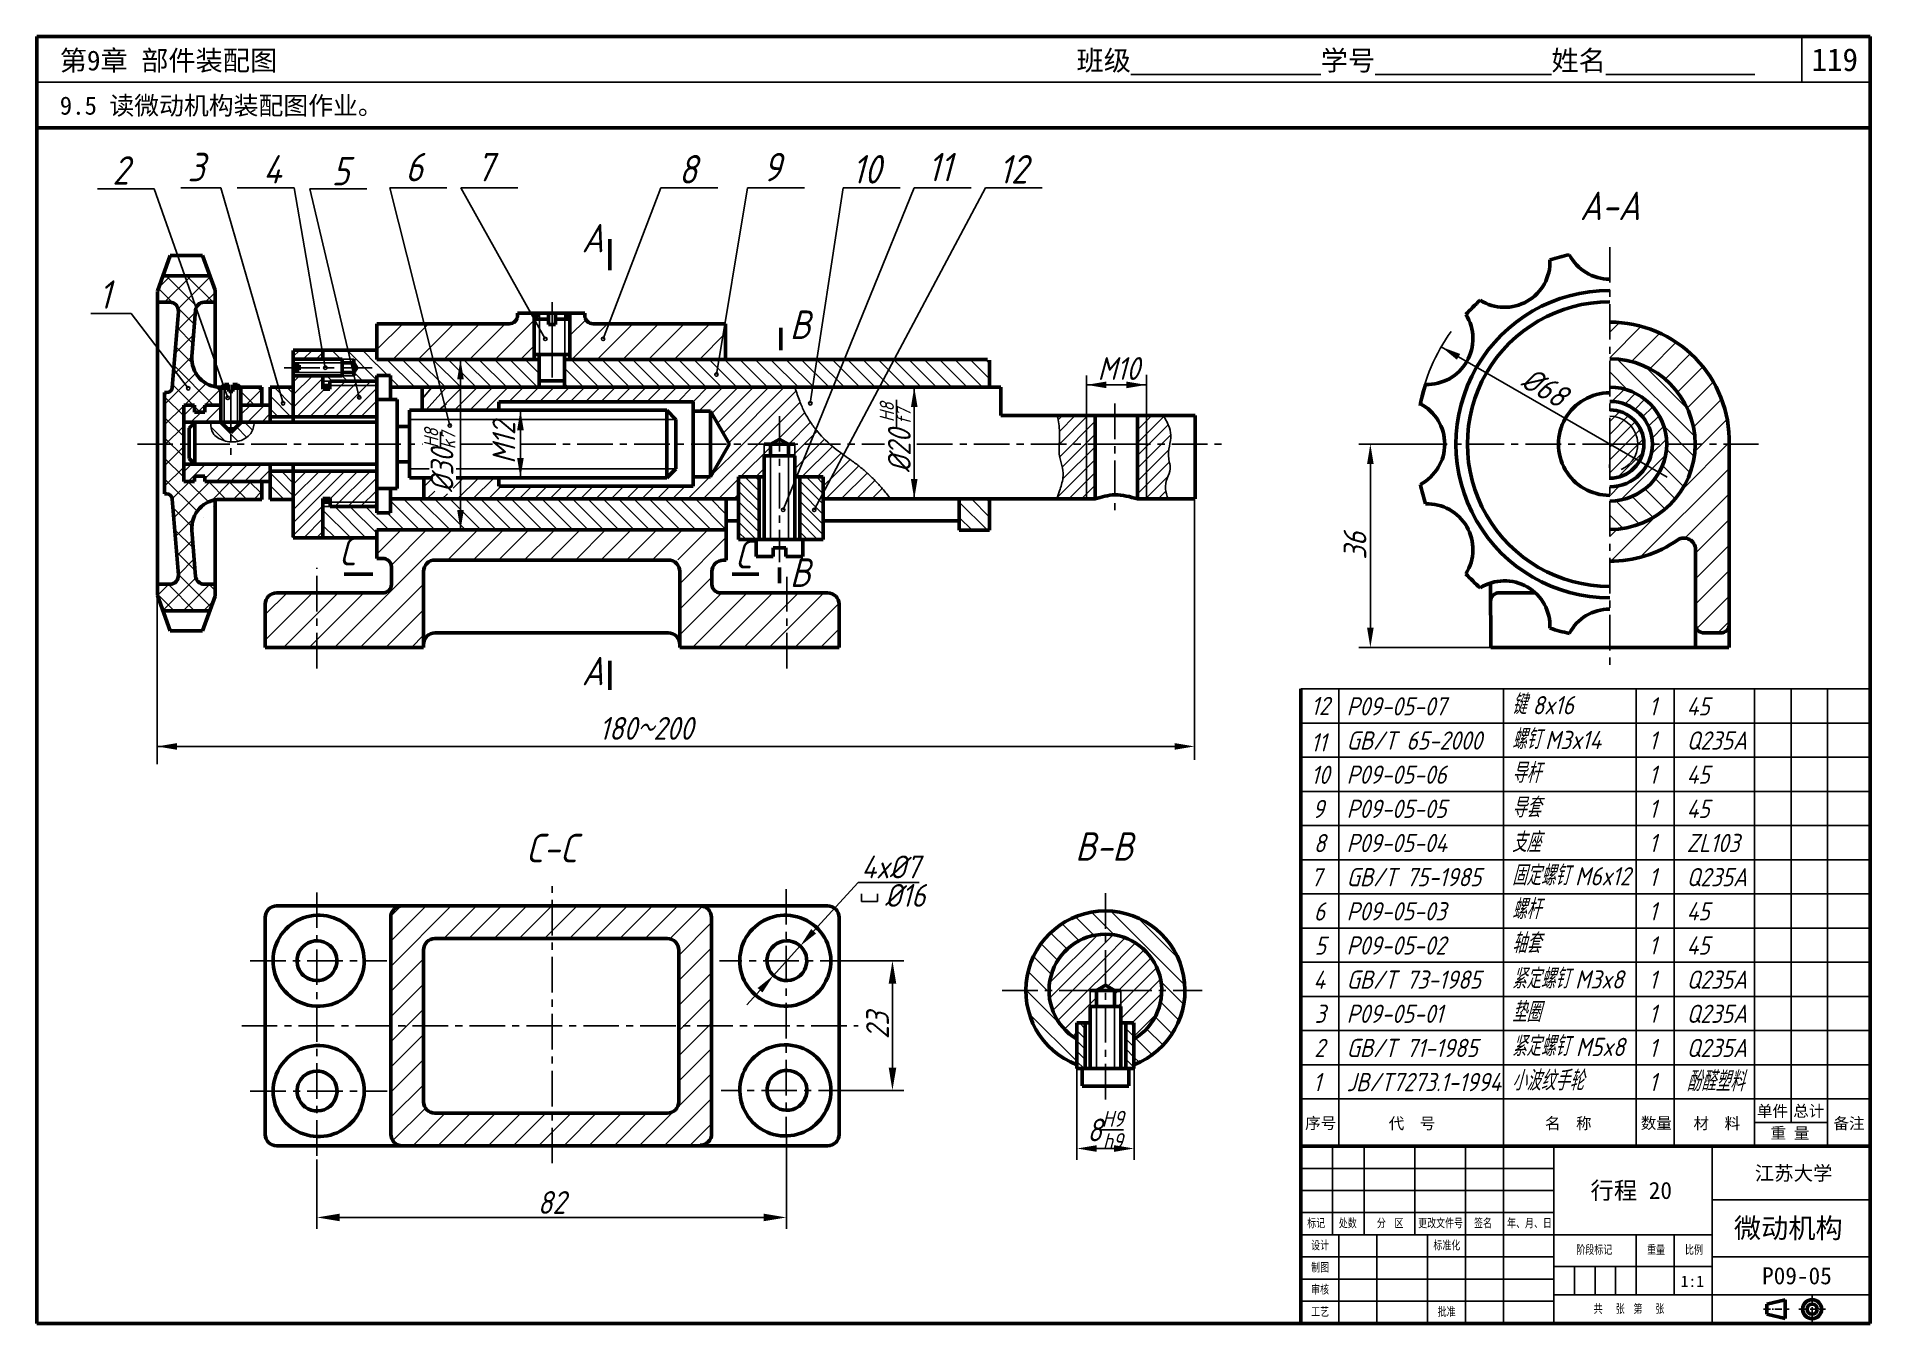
# Model space of a CAD drawing. Extents: x 0 to 322, y 0 to 226.
import ezdxf
from ezdxf.enums import TextEntityAlignment as Align

# ---------------------------------------------------------------- set-up
doc = ezdxf.new("R2010")
doc.units = 0
doc.header["$LTSCALE"] = 5
doc.header["$MEASUREMENT"] = 0
doc.linetypes.add('CENTER', pattern=[2, 1.25, -0.25, 0.25, -0.25])
doc.layers.get('0').update_dxf_attribs({"linetype": 'CONTINUOUS'})
doc.layers.get('DEFPOINTS').update_dxf_attribs({"linetype": 'CONTINUOUS'})
doc.layers.add('点画线层', color=7, linetype='CENTER')
doc.layers.add('细实线层', color=7, linetype='CONTINUOUS')
doc.layers.add('粗实线层', color=7, linetype='CONTINUOUS', lineweight=50)
doc.styles.get("Standard").update_dxf_attribs({"font": 'gbeitc.shx', "height": 4, "bigfont": 'gbcbig.shx'})
doc.styles.add('宋体', font='SimSun.ttf', dxfattribs={"height": 3})
doc.dimstyles.get("Standard").update_dxf_attribs({"dimtxt": 4, "dimasz": 3.5, "dimexe": 2, "dimexo": 0, "dimgap": 0.7, "dimtad": 1, "dimtoh": 1, "dimdec": 4, "dimdsep": 46, "dimtxsty": 'Standard', "dimcen": 0, "dimclrd": 256, "dimclre": 256, "dimclrt": 256, "dimadec": 0, "dimazin": 2, "dimtfac": 1, "dimtdec": 4, "dimtmove": 0, "dimatfit": 3, "dimfxl": 0, "dimtolj": 1, "dimtzin": 0, "dimlwd": -1, "dimlwe": -1, "dimarcsym": 0})
pattern_1 = [(45, (-34.5182, 9.4062), (-1.122532, 1.122532), [])]

msp = doc.modelspace()

# ---------------------------------------------------------------- texts
at = {"style": '宋体'}
for s, height, p in [('第9章 部件装配图', 3.5, (4.05424, 220.07201)), ('班级%%U              %%U学号%%U             %%U姓名%%U           ', 3.5, (182.61297, 220.07201)), ('119', 4, (311.67233, 219.96344)), ('9.5 读微动机构装配图作业。', 3.2, (4.05424, 212.29907)), ('序号', 2, (222.75484, 34.15759)), ('代  号', 2, (237.4303, 34.1252)), ('名  称', 2, (264.86732, 34.1252)), ('数量', 2, (281.69165, 34.15759)), ('材  料', 2, (290.9545, 34.1252)), ('单件', 2, (302.08571, 36.29335)), ('总计', 2, (308.46652, 36.29335)), ('备注', 2, (315.53361, 34.1252)), ('重 量', 2, (304.47462, 32.42354)), ('江苏大学', 2.5, (301.71364, 25.1184)), ('行程 20', 3, (272.8671, 21.84756)), ('微动机构', 3.5, (298.04657, 14.98384)), ('P09-05', 3, (302.98945, 6.85895)), ('1:1', 2, (288.70643, 6.38578))]:
    msp.add_text(s, height=height, dxfattribs=at).set_placement(p)
for s, height, p in [('2', 5, (13.28906, 200.00499)), ('3', 5, (26.48793, 200.59037)), ('4', 5, (39.75736, 200.20044)), ('5', 5, (51.80852, 199.89066)), ('6', 5, (64.73511, 200.59037)), ('7', 5, (77.22399, 200.59037)), ('8', 5, (112.73923, 200.20044)), ('9', 5, (127.56977, 200.59037)), ('10', 5, (143.18086, 200.20044)), ('11', 5, (156.45029, 200.59037)), ('12', 5, (168.93917, 200.20044)), ('A', 5, (95.71192, 188.1128)), ('1', 5, (10.87048, 178.19507)), ('B', 5, (132.2531, 172.90576)), ('M10', 4, (186.32275, 165.7122)), ('C', 5, (53.02679, 133.1335)), ('C', 5, (122.55862, 132.58782)), ('B', 5, (132.2531, 129.35929)), ('A', 5, (95.71192, 112.0776)), ('180～200', 4, (98.78401, 102.49616)), ('%%C16', 4, (148.92471, 73.16291))]:
    msp.add_text(s, height=height).set_placement(p)
for s, p in [('A-A', (276.27269, 193.77352)), ('C-C', (90.37878, 80.97806)), ('B-B', (187.46107, 81.25105))]:
    msp.add_text(s, height=5).set_placement(p, align=Align.CENTER)
for s, height, rotation, p in [('%%c68', 4, 330, (260.34281, 164.69984)), ('H8', 2.5, 90, (150.54542, 158.31028)), ('f7', 2.5, 90, (153.50037, 157.84413)), ('M12', 4, 90, (84.03696, 150.98721)), ('H8', 2.5, 90, (70.52775, 153.74608)), ('k7', 2.5, 90, (73.54816, 153.53629)), ('%%C20', 4, 90, (153.4836, 149.42382)), ('%%c30', 4, 90, (73.17307, 145.94108)), ('12', 3.2, 360, (223.79365, 106.84278)), ('P09-05-07', 3.2, 360, (230.03797, 106.77068)), ('键', 3.5, 360, (259.05811, 106.97517)), ('8x16', 3.2, 360, (262.66335, 106.97517)), ('1', 3.2, 360, (283.12496, 106.77068)), ('45', 3.2, 360, (289.74558, 106.77068)), ('11', 3.2, 360, (223.75658, 100.44623)), ('GB/T 65-2000', 3.2, 360, (230.03797, 100.77068)), ('螺钉', 3.5, 360, (259.05811, 100.86106)), ('M3x14', 3.2, 360, (264.88195, 100.86106)), ('1', 3.2, 360, (283.12496, 100.77068)), ('Q235A', 3.2, 360, (289.74558, 100.77068)), ('10', 3.2, 360, (223.79365, 94.74623)), ('P09-05-06', 3.2, 360, (230.03797, 94.77068)), ('导杆', 3.5, 360, (259.05811, 94.93299)), ('1', 3.2, 360, (283.12496, 94.77068)), ('45', 3.2, 360, (289.74558, 94.77068)), ('9', 3.2, 360, (224.04825, 88.74623)), ('P09-05-05', 3.2, 360, (230.03797, 88.77068)), ('导套', 3.5, 360, (259.05811, 88.83987)), ('1', 3.2, 360, (283.12496, 88.77068)), ('45', 3.2, 360, (289.74558, 88.77068)), ('8', 3.2, 360, (224.267, 82.74623)), ('P09-05-04', 3.2, 360, (230.03797, 82.77068)), ('支座', 3.5, 360, (259.05811, 82.75888)), ('1', 3.2, 360, (283.12496, 82.77068)), ('ZL103', 3.2, 360, (289.74558, 82.77068)), ('固定螺钉', 3.5, 360, (259.05811, 76.93113)), ('7', 3.2, 360, (223.75658, 76.74623)), ('GB/T 75-1985', 3.2, 360, (230.03797, 76.77068)), ('M6x12', 3.2, 360, (270.15115, 76.93113)), ('1', 3.2, 360, (283.12496, 76.77068)), ('Q235A', 3.2, 360, (289.74558, 76.77068)), ('螺杆', 3.5, 360, (259.05811, 71.00465)), ('6', 3.2, 360, (224.267, 70.74623)), ('P09-05-03', 3.2, 360, (230.03797, 70.77068)), ('1', 3.2, 360, (283.12496, 70.77068)), ('45', 3.2, 360, (289.74558, 70.77068)), ('5', 3.2, 360, (224.41283, 64.74623)), ('P09-05-02', 3.2, 360, (230.03797, 64.77068)), ('轴套', 3.5, 360, (259.05811, 65.00465)), ('1', 3.2, 360, (283.12496, 64.77068)), ('45', 3.2, 360, (289.74558, 64.77068)), ('4', 3.2, 360, (224.19408, 58.74623)), ('GB/T 73-1985', 3.2, 360, (230.03797, 58.77068)), ('紧定螺钉', 3.5, 360, (259.05811, 58.80478)), ('M3x8', 3.2, 360, (270.15115, 58.80478)), ('1', 3.2, 360, (283.12496, 58.77068)), ('Q235A', 3.2, 360, (289.74558, 58.77068)), ('3', 3.2, 360, (224.41283, 52.77068)), ('P09-05-01', 3.2, 360, (230.03797, 52.77068)), ('垫圈', 3.5, 360, (259.05811, 52.91069)), ('1', 3.2, 360, (283.12496, 52.77068)), ('Q235A', 3.2, 360, (289.74558, 52.77068)), ('2', 3.2, 360, (224.33991, 46.77068)), ('GB/T 71-1985', 3.2, 360, (230.03797, 46.77068)), ('紧定螺钉', 3.5, 360, (259.05811, 46.94781)), ('M5x8', 3.2, 360, (270.28981, 46.94781)), ('1', 3.2, 360, (283.12496, 46.77068)), ('Q235A', 3.2, 360, (289.74558, 46.77068)), ('1', 3.2, 360, (224.16659, 40.77068)), ('JB/T7273.1-1994', 3.2, 360, (230.03797, 40.77068)), ('小波纹手轮', 3.5, 360, (259.05811, 40.89429)), ('1', 3.2, 360, (283.12496, 40.77068)), ('酚醛塑料', 3.5, 360, (289.74558, 40.77068))]:
    msp.add_text(s, height=height, rotation=rotation).set_placement(p)
at = {"style": '宋体', "width": 0.75}
for s, p in [('标记', (223.10816, 16.86469)), ('处数', (228.66372, 16.86469)), ('分  区', (235.34683, 16.86469)), ('更改文件号', (242.59074, 16.86469)), ('签名', (252.41247, 16.86469)), ('年、月、日', (258.20564, 16.86469)), ('设计', (223.80507, 12.9758)), ('标准化', (245.27231, 12.9758)), ('阶段标记', (270.37595, 12.19582)), ('重量', (282.78889, 12.19582)), ('比例', (289.45556, 12.19582)), ('制图', (223.80507, 9.08692)), ('审核', (223.80507, 5.19803)), ('共   张  第   张', (273.42063, 1.8221)), ('工艺', (223.80507, 1.30914)), ('批准', (246.02729, 1.30914))]:
    msp.add_text(s, height=1.5, dxfattribs=at).set_placement(p)

# ---------------------------------------------------------------- blocks, each defined once
blk = doc.blocks.new('*D0')
at = {"transparency": 16777216}
for p, q in [((131.65, 30.09), (131.65, 16.6)), ((49.22, 28.8), (49.22, 16.6)), ((53.22, 18.6), (127.65, 18.6))]:
    blk.add_line(p, q, dxfattribs=at)
for points in [[(53.22, 19.27), (53.22, 17.93), (49.22, 18.6)], [(127.65, 19.27), (127.65, 17.93), (131.65, 18.6)]]:
    blk.add_solid(points, dxfattribs=at)
at = {"layer": 'DEFPOINTS', "color": 0, "transparency": 16777216}
for p in [(131.65, 30.09), (49.22, 28.8), (131.65, 18.6)]:
    blk.add_point(p, dxfattribs=at)
at = {"transparency": 16777216, "insert": (90.43, 21.23), "char_height": 4, "attachment_point": 5}
blk.add_mtext('\\A1;82', dxfattribs=at)
blk = doc.blocks.new('*D1')
at = {"transparency": 16777216}
for p, q in [((143.84, 63.69), (152.28, 63.69)), ((150.28, 59.69), (150.28, 44.92)), ((143.51, 40.92), (152.28, 40.92))]:
    blk.add_line(p, q, dxfattribs=at)
for points in [[(149.62, 59.69), (150.95, 59.69), (150.28, 63.69)], [(149.62, 44.92), (150.95, 44.92), (150.28, 40.92)]]:
    blk.add_solid(points, dxfattribs=at)
at = {"layer": 'DEFPOINTS', "color": 0, "transparency": 16777216}
for p in [(143.84, 63.69), (143.51, 40.92), (150.28, 40.92)]:
    blk.add_point(p, dxfattribs=at)
at = {"transparency": 16777216, "insert": (147.66, 52.3), "char_height": 4, "attachment_point": 5, "rotation": 90}
blk.add_mtext('\\A1;23', dxfattribs=at)
blk = doc.blocks.new('*D2')
at = {"transparency": 16777216}
for p, q in [((144.25, 77.46), (136.44, 68.87)), ((154.95, 77.46), (144.25, 77.46)), ((129.38, 61.1), (134.09, 66.28)), ((127.03, 58.51), (124.68, 55.92))]:
    blk.add_line(p, q, dxfattribs=at)
for points in [[(136.01, 69.26), (136.87, 68.48), (134.09, 66.28)], [(126.6, 58.9), (127.46, 58.12), (129.38, 61.1)]]:
    blk.add_solid(points, dxfattribs=at)
at = {"layer": 'DEFPOINTS', "color": 0, "transparency": 16777216}
for p in [(134.09, 66.28), (129.38, 61.1)]:
    blk.add_point(p, dxfattribs=at)
at = {"transparency": 16777216, "insert": (149.95, 80.16), "char_height": 4, "attachment_point": 5}
blk.add_mtext('\\A1;4x%%C7', dxfattribs=at)
blk = doc.blocks.new('*D3')
at = {"transparency": 16777216}
for p, q in [((182.67, 44.75), (182.67, 28.71)), ((192.7, 44.75), (192.7, 28.71)), ((186.17, 30.71), (189.2, 30.71))]:
    blk.add_line(p, q, dxfattribs=at)
for points in [[(186.17, 31.29), (186.17, 30.12), (182.67, 30.71)], [(189.2, 31.29), (189.2, 30.12), (192.7, 30.71)]]:
    blk.add_solid(points, dxfattribs=at)
at = {"layer": 'DEFPOINTS', "color": 0, "transparency": 16777216}
for p in [(182.67, 44.75), (192.7, 44.75), (192.7, 30.71)]:
    blk.add_point(p, dxfattribs=at)
at = {"transparency": 16777216, "insert": (187.68, 33.97), "char_height": 4, "attachment_point": 5}
blk.add_mtext('\\A1;8{\\H0.7x;\\SH9/h9;}', dxfattribs=at)
blk = doc.blocks.new('*D4')
at = {"transparency": 16777216}
for p, q in [((241.43, 154.44), (232.2, 154.44)), ((234.2, 150.94), (234.2, 122.2)), ((255.33, 118.7), (232.2, 118.7))]:
    blk.add_line(p, q, dxfattribs=at)
for points in [[(233.62, 150.94), (234.78, 150.94), (234.2, 154.44)], [(233.62, 122.2), (234.78, 122.2), (234.2, 118.7)]]:
    blk.add_solid(points, dxfattribs=at)
at = {"layer": 'DEFPOINTS', "color": 0, "transparency": 16777216}
for p in [(241.43, 154.44), (234.2, 118.7), (255.33, 118.7)]:
    blk.add_point(p, dxfattribs=at)
at = {"transparency": 16777216, "insert": (231.5, 136.57), "char_height": 4, "attachment_point": 5, "rotation": 90}
blk.add_mtext('\\A1;36', dxfattribs=at)

# ---------------------------------------------------------------- dimensions: what is measured, and where the dimension line sits
dim = msp.add_linear_dim(base=(234.20096, 118.69754), p1=(241.43445, 154.43503), p2=(255.33019, 118.69754), angle=90, text='36', dimstyle='Standard')
dim.commit()
dim.dimension.update_dxf_attribs({"geometry": '*D4', "text_midpoint": (231.50096, 136.56628)})
dim = msp.add_diameter_dim_2p(p1=(129.38199, 61.10048), p2=(134.0889, 66.28169), text='4x%%C7', dimstyle='Standard')
dim.commit()
dim.dimension.update_dxf_attribs({"geometry": '*D2', "text_midpoint": (149.94701, 77.46341), "dimtype": 163})
dim = msp.add_linear_dim(base=(150.28434, 40.91573), p1=(143.84291, 63.69109), p2=(143.51477, 40.91573), angle=90, dimstyle='Standard', override={"dimtxt": 3.5, "dimasz": 4, "dimexe": 2, "dimexo": 0, "dimgap": 0.625, "dimtad": 1, "dimtih": 0, "dimtoh": 0, "dimdec": 0, "dimzin": 8, "dimlunit": 6, "dimcen": 2.5, "dimtdec": 0, "dimtofl": 1})
dim.commit()
dim.dimension.update_dxf_attribs({"geometry": '*D1', "text_midpoint": (147.65934, 52.30341)})
dim = msp.add_linear_dim(base=(192.69542, 30.70654), p1=(182.66939, 44.75307), p2=(192.69542, 44.75307), text='8{\\H0.7x;\\SH9/h9;}', dimstyle='Standard')
dim.commit()
dim.dimension.update_dxf_attribs({"geometry": '*D3', "text_midpoint": (187.68241, 33.97321)})
dim = msp.add_linear_dim(base=(131.64628, 18.60074), p1=(49.22129, 28.80298), p2=(131.64628, 30.08563), text='82', dimstyle='Standard', override={"dimtxt": 3.5, "dimasz": 4, "dimgap": 0.625, "dimtoh": 0, "dimdec": 0, "dimlunit": 6, "dimcen": 2.5, "dimtdec": 0})
dim.commit()
dim.dimension.update_dxf_attribs({"geometry": '*D0', "text_midpoint": (90.43379, 21.22574)})

# ---------------------------------------------------------------- hatches: boundary and pattern name
h = msp.add_hatch()
h.set_pattern_fill('ANSI37', color=256, scale=0.8, style=0)
h.set_pattern_definition([(45, (-32.5533, 9.4062), (-1.79605, 1.79605), []), (135, (-32.5533, 9.4062), (-1.79605, -1.79605), [])])
edge = h.paths.add_edge_path()
edge.add_line((31.34551, 181.459), (30.41415, 184.01789))
edge.add_line((30.41415, 184.01789), (22.17966, 184.01789))
edge.add_line((22.17966, 184.01789), (21.1981, 181.32108))
edge.add_line((21.1981, 181.32108), (21.1981, 179.35732))
edge.add_line((21.1981, 179.35732), (23.38833, 179.35732))
edge.add_arc((23.38833, 177.85732), 1.5, -4.5780458, 90, ccw=False)
edge.add_line((24.88354, 177.7376), (23.8152, 164.39548))
edge.add_arc((22.8184, 164.4753), 1, 270, 355.4219542, ccw=False)
edge.add_line((22.8184, 163.4753), (22.46981, 163.4753))
edge.add_line((22.46981, 163.4753), (22.46981, 154.58136))
edge.add_line((22.46981, 154.58136), (22.46981, 154.4309))
edge.add_line((22.46981, 154.4309), (25.82188, 154.4309))
edge.add_line((25.82188, 154.4309), (25.82188, 154.7364))
edge.add_line((25.82188, 154.7364), (25.82188, 158.25886))
edge.add_line((25.82188, 158.25886), (25.82188, 161.30235))
edge.add_line((25.82188, 161.30235), (27.73989, 161.30235))
edge.add_line((27.73989, 161.30235), (27.73989, 160.06241))
edge.add_line((27.73989, 160.06241), (29.54507, 160.06241))
edge.add_line((29.54507, 160.06241), (29.54507, 161.30235))
edge.add_line((29.54507, 161.30235), (32.80393, 161.30235))
edge.add_line((32.80393, 161.30235), (32.80393, 161.59073))
edge.add_line((32.80393, 161.59073), (32.36634, 161.59073))
edge.add_line((32.36634, 161.59073), (32.36634, 164.43538))
edge.add_line((32.36634, 164.43538), (32.24437, 164.43538))
edge.add_arc((32.24437, 169.43538), 5, 175.4219542, 270, ccw=False)
edge.add_line((27.26032, 169.83447), (27.91076, 177.95756))
edge.add_arc((29.40597, 177.83783), 1.5, 90, 175.4219542, ccw=False)
edge.add_line((29.40597, 179.33783), (31.34551, 179.33783))
edge.add_line((31.34551, 179.33783), (31.34551, 181.459))
h.paths.add_polyline_path([(39.522, 164.43538), (35.878, 164.43538), (35.878, 161.59073), (35.44041, 161.59073), (35.44041, 161.30235), (39.522, 161.30235)])
edge = h.paths.add_edge_path()
edge.add_line((39.522, 147.86037), (29.54507, 147.86037))
edge.add_line((29.54507, 147.86037), (29.54507, 148.80765))
edge.add_line((29.54507, 148.80765), (27.73989, 148.80765))
edge.add_line((27.73989, 148.80765), (27.73989, 147.86037))
edge.add_line((27.73989, 147.86037), (25.82188, 147.86037))
edge.add_line((25.82188, 147.86037), (25.82188, 152.82013))
edge.add_line((25.82188, 152.82013), (25.82188, 154.4309))
edge.add_line((25.82188, 154.4309), (22.46981, 154.4309))
edge.add_line((22.46981, 154.4309), (22.46981, 145.68743))
edge.add_line((22.46981, 145.68743), (22.8184, 145.68743))
edge.add_arc((22.8184, 144.68743), 1, 4.5780458, 90, ccw=False)
edge.add_line((23.8152, 144.76724), (24.88354, 131.42513))
edge.add_arc((23.38833, 131.3054), 1.5, -90, 4.5780458, ccw=False)
edge.add_line((23.38833, 129.8054), (21.1981, 129.8054))
edge.add_line((21.1981, 129.8054), (21.1981, 127.84164))
edge.add_line((21.1981, 127.84164), (22.17966, 125.14483))
edge.add_line((22.17966, 125.14483), (30.41415, 125.14483))
edge.add_line((30.41415, 125.14483), (31.34551, 127.70372))
edge.add_line((31.34551, 127.70372), (31.34551, 129.82489))
edge.add_line((31.34551, 129.82489), (29.40597, 129.82489))
edge.add_arc((29.40597, 131.32489), 1.5, 184.5780458, 270, ccw=False)
edge.add_line((27.91076, 131.20517), (27.26032, 139.32826))
edge.add_arc((32.24437, 139.72734), 5, 90, 184.5780458, ccw=False)
edge.add_line((32.24437, 144.72734), (39.522, 144.72734))
edge.add_line((39.522, 144.72734), (39.522, 147.86037))
h = msp.add_hatch()
h.set_pattern_fill('ANSI31', color=256, style=0)
h.set_pattern_definition([(45, (-18.669, 9.4103), (-2.245064, 2.245064), [])])
edge = h.paths.add_edge_path()
edge.add_line((297.13682, 154.43503), (291.23923, 154.43503))
edge.add_arc((276.23923, 154.43503), 15, 270, 359.999999, ccw=False)
edge.add_line((276.23923, 139.43503), (276.23923, 133.8697))
edge.add_arc((276.23923, 154.8697), 21, 270, 304.5847205)
edge.add_arc((289.29458, 135.93408), 2, 0, 124.5847205, ccw=False)
edge.add_line((291.29458, 135.93408), (291.29458, 121.25777))
edge.add_line((291.29458, 121.25777), (297.23473, 121.25777))
edge.add_line((297.23473, 121.25777), (297.13682, 154.43503))
edge = h.paths.add_edge_path()
edge.add_line((276.23923, 175.8697), (276.23923, 169.43503))
edge.add_arc((276.23923, 154.43503), 15, -0.000001, 90, ccw=False)
edge.add_line((291.23923, 154.43503), (297.23473, 154.43503))
edge.add_arc((276.23923, 154.8697), 21, 358.8139849, 450)
h = msp.add_hatch()
h.set_pattern_fill('ANSI31', color=256, scale=0.5, style=0)
h.set_pattern_definition(pattern_1)
h.paths.add_polyline_path([(59.71523, 164.72584), (51.48391, 164.72584), (51.48391, 164.078), (50.26822, 164.078), (50.26822, 166.42107), (45.07003, 166.42107), (45.07003, 159.21921), (59.71523, 159.21921)])
h.paths.add_polyline_path([(50.26822, 170.88626), (45.07003, 170.88626), (45.07003, 169.32471), (50.26822, 169.32471)])
h.paths.add_polyline_path([(59.71523, 165.48165), (51.48391, 165.48165), (51.48391, 164.72584), (59.71523, 164.72584)], flags=17)
h = msp.add_hatch()
h.set_pattern_fill('ANSI31', color=256, scale=0.8, angle=90, style=0)
h.set_pattern_definition([(135, (-18.669, 9.4103), (-1.796051, -1.796051), [])])
h.paths.add_polyline_path([(291.23923, 154.43503), (286.23923, 154.43503, -0.414213555), (276.23923, 144.43503), (276.23923, 139.43503, 0.414213557)])
h.paths.add_polyline_path([(276.23923, 169.43503), (276.23923, 164.43503, -0.41421357), (286.23923, 154.43503), (291.23923, 154.43503, 0.414213568)])
h = msp.add_hatch()
h.set_pattern_fill('ANSI31', color=256, scale=0.6, style=0)
h.set_pattern_definition([(45, (-18.6691, 9.4103), (-1.347038, 1.347038), [])])
h.paths.add_polyline_path([(286.23923, 154.43503), (283.73923, 154.43503, -0.414213552), (276.23923, 146.93503), (276.23923, 144.43503, 0.414213555)])
h.paths.add_polyline_path([(276.23923, 164.43503), (276.23923, 161.93503, -0.414213573), (283.73923, 154.43503), (286.23923, 154.43503, 0.41421357)])
h = msp.add_hatch()
h.set_pattern_fill('ANSI31', color=256, scale=0.5, style=0)
h.set_pattern_definition([(45, (-30.5182, 9.4062), (-1.122532, 1.122532), [])])
h.paths.add_polyline_path([(179.57028, 154.43503), (179.53494, 153.99562), (179.51369, 153.54069), (179.52074, 153.07771), (179.56883, 152.59553), (179.67069, 152.083), (179.8293, 151.52751), (180.00868, 150.91079), (180.16313, 150.21311), (180.24693, 149.41474), (180.21438, 148.49597), (180.01976, 147.43707), (179.61736, 146.21833), (178.96147, 144.82002), (185.87641, 144.82002), (185.87641, 154.43503)])
h.paths.add_polyline_path([(179.22742, 159.43454), (179.24461, 159.34601), (179.29011, 159.09997), (179.35482, 158.72574), (179.42966, 158.25265), (179.50555, 157.71001), (179.57338, 157.12715), (179.62407, 156.53339), (179.64853, 155.95806), (179.6413, 155.42372), (179.61147, 154.92598), (179.57178, 154.45366), (179.57028, 154.43503), (185.87641, 154.43503), (185.87641, 159.43454)])
h.paths.add_polyline_path([(199.02019, 154.43503), (199.08952, 154.80739), (199.1522, 155.54287), (199.10684, 156.36347), (198.90564, 157.27904), (198.50081, 158.29944), (197.84457, 159.43454), (193.32326, 159.43454), (193.32326, 154.43503)])
h.paths.add_polyline_path([(199.01922, 149.71367), (199.06957, 150.09794), (199.05212, 150.47519), (198.98845, 150.85297), (198.9001, 151.23879), (198.80863, 151.64018), (198.7356, 152.06466), (198.70258, 152.51976), (198.7311, 153.01301), (198.83118, 153.55232), (198.96659, 154.14716), (199.02019, 154.43503), (193.32326, 154.43503), (193.32326, 144.82002), (198.64245, 144.82002), (198.3432, 145.75051), (198.21823, 146.5593), (198.22987, 147.2617), (198.34047, 147.87302), (198.51237, 148.40856), (198.7079, 148.88365), (198.88941, 149.31358)])
h = msp.add_hatch()
h.set_pattern_fill('ANSI31', color=256, scale=0.5, style=0)
h.set_pattern_definition([(45, (-18.6691, 9.4103), (-1.122532, 1.122532), [])])
h.paths.add_polyline_path([(282.23923, 154.43503), (276.23923, 154.43503), (276.23923, 148.43503, 0.414213549)])
h.paths.add_polyline_path([(276.23923, 160.43503), (276.23923, 154.43503), (282.23923, 154.43503, 0.414213575)])
h = msp.add_hatch()
h.set_pattern_fill('ANSI31', color=256, scale=0.5, style=0)
h.set_pattern_definition(pattern_1)
h.paths.add_polyline_path([(59.70903, 149.69375), (45.07003, 149.69375), (45.07003, 144.62626), (45.06426, 144.62626), (45.06426, 137.98581), (50.26822, 137.98581), (50.26822, 143.45513), (50.26822, 144.86902), (51.52055, 144.86902), (51.52055, 143.45513), (59.70903, 143.45513)])
h = msp.add_hatch()
h.set_pattern_fill('ANSI31', color=256, scale=0.4, angle=90, style=0)
h.set_pattern_definition([(135, (-34.5182, 9.4062), (-0.8980256, -0.8980256), [])])
h.paths.add_polyline_path([(123.27213, 137.68533), (126.86981, 137.68533), (126.86981, 148.68058), (123.27213, 148.68058)])
h.paths.add_polyline_path([(134.01395, 137.68533), (138.12917, 137.68533), (138.12917, 148.68058), (134.01395, 148.68058)])
h = msp.add_hatch()
h.set_pattern_fill('ANSI31', color=256, scale=25, style=0)
h.set_pattern_definition([(45, (26.503, -17.1848), (-2.20971, 2.20971), [])])
h.paths.add_polyline_path([(116.49607, 73.31089), (106.22628, 73.31089), (64.17735, 73.31089, 0.414213562), (62.17735, 71.31089), (62.17735, 52.25574), (62.17737, 52.23974), (67.93033, 52.23974), (67.93033, 65.56893, -0.414213562), (69.93033, 67.56893), (90.33671, 67.56893), (110.74308, 67.56893, -0.414213562), (112.74308, 65.56893), (112.75225, 52.23974), (118.49607, 52.23974), (118.49607, 71.31089, 0.414213562)])
h.paths.add_polyline_path([(118.52223, 33.27809), (118.49615, 52.23974), (112.75225, 52.23974), (112.74308, 38.91054, -0.414213562), (110.74308, 36.91054), (90.33671, 36.91054), (69.93033, 36.91054, -0.414213562), (67.93033, 38.91054), (67.93033, 52.23974), (62.17737, 52.23974), (62.20356, 33.20061, 0.414213562), (64.20631, 31.20336), (67.73352, 31.20822), (107.6246, 31.2631), (116.52499, 31.27534, 0.414213562)])
h = msp.add_hatch()
h.set_pattern_fill('ANSI31', color=256, scale=0.8, angle=90, style=0)
h.set_pattern_definition([(135, (-27.3322, 8.164), (-1.79605, -1.79605), [])])
h.paths.add_polyline_path([(197.55664, 58.26115), (201.637, 58.26115, 0.418359134), (187.66939, 72.42919), (187.66939, 68.34942, -0.420073002)])
h.paths.add_polyline_path([(187.66939, 68.34942), (187.66939, 72.42919, 0.418392627), (173.70018, 58.26115), (177.78054, 58.26115, -0.42012037)])
h.paths.add_polyline_path([(177.78054, 58.26115), (173.70018, 58.26115, 0.30677247), (182.66939, 45.4147), (182.66939, 49.92586, -0.260892485)])
h.paths.add_polyline_path([(201.637, 58.26115), (197.55664, 58.26115, -0.260027286), (192.69542, 49.94211), (192.69542, 45.42532, 0.306192963)])
h = msp.add_hatch()
h.set_pattern_fill('ANSI31', color=256, scale=0.4, angle=90, style=0)
h.set_pattern_definition([(135, (-27.3322, 8.164), (-0.8980256, -0.8980256), [])])
h.paths.add_polyline_path([(184.12596, 52.75307), (182.66939, 52.75307), (182.66939, 44.75307), (184.12596, 44.75307)])
h.paths.add_polyline_path([(192.69542, 52.75307), (191.2701, 52.75307), (191.2701, 44.75307), (192.69542, 44.75307)])
at = {"layer": '点画线层'}
h = msp.add_hatch(dxfattribs=at)
h.set_pattern_fill('ANSI31', color=256, scale=0.6, angle=90, style=0)
h.set_pattern_definition([(135, (-34.5182, 9.4062), (-1.347038, -1.347038), [])])
h.paths.add_polyline_path([(90.44909, 144.79254), (67.97095, 144.79254), (67.97095, 144.83224), (62.235, 144.83224), (62.235, 142.06307), (59.71523, 142.06307), (59.71523, 139.29389), (90.44909, 139.29389)])
h.paths.add_polyline_path([(167.28176, 144.79254), (162.0655, 144.79254), (162.0655, 139.34865), (167.28176, 139.34865)])
at = {"layer": '细实线层'}
h = msp.add_hatch(dxfattribs=at)
h.set_pattern_fill('ANSI31', color=256, scale=14)
h.paths.add_polyline_path([(41.022, 150.90386), (25.82188, 150.90386), (25.82188, 147.86037), (27.73989, 147.86037), (27.73989, 148.80765), (29.54507, 148.80765), (29.54507, 147.86037), (41.022, 147.86037)])
h.paths.add_polyline_path([(32.36634, 161.30235), (29.54507, 161.30235), (29.54507, 160.06241), (27.73989, 160.06241), (27.73989, 161.30235), (25.82188, 161.30235), (25.82188, 158.25886), (32.36634, 158.25886)])
h = msp.add_hatch(dxfattribs=at)
h.set_pattern_fill('ANSI31', color=256, scale=14)
h.paths.add_polyline_path([(41.022, 161.30235), (35.878, 161.30235), (35.878, 158.25714), (41.022, 158.25714)])

# ---------------------------------------------------------------- linework, layer by layer
at = {"lineweight": 50}
for p, q in [((322, 226), (0, 226)), ((0, 226), (0, 0)), ((322, 0), (322, 226)), ((322, 210), (0, 210)), ((222, 31.11111), (222, 111.42617)), ((322, 31.11111), (222, 31.11111)), ((222, 31.11111), (222, 0)), ((0, 0), (322, 0)), ((322, 0), (222, 0))]:
    msp.add_line(p, q, dxfattribs=at)
for p, q in [((310, 218), (310, 226)), ((322, 218), (0, 218)), ((20.65578, 199.28965), (10.65578, 199.28965)), ((33.54374, 162.56837), (20.65578, 199.28965)), ((25.3171, 199.4206), (32.34209, 199.4206)), ((43.26986, 161.59796), (32.34209, 199.4206)), ((45.22125, 199.4206), (35.22125, 199.4206)), ((50.68513, 167.85706), (45.22125, 199.4206)), ((47.98009, 199.28671), (57.98009, 199.28671)), ((56.64444, 162.64753), (47.98009, 199.28671)), ((62.00317, 199.4206), (72.00317, 199.4206)), ((72.54066, 157.69872), (62.00317, 199.4206)), ((74.49205, 199.4206), (84.49205, 199.4206)), ((89.32259, 172.90576), (74.49205, 199.4206)), ((99.4698, 172.90576), (109.61701, 199.4206)), ((109.61701, 199.4206), (119.61701, 199.4206)), ((119.37395, 166.66697), (124.83783, 199.4206)), ((124.83783, 199.4206), (134.83783, 199.4206)), ((131.08227, 142.8816), (154.10863, 199.4206)), ((135.85488, 161.59796), (141.61975, 199.4206)), ((136.54615, 142.8816), (166.59751, 199.4206)), ((141.61975, 199.4206), (151.61975, 199.4206)), ((154.10863, 199.4206), (164.10863, 199.4206)), ((166.59751, 199.4206), (176.59751, 199.4206)), ((16.59846, 177.35226), (9.48288, 177.35226)), ((26.62243, 164.23752), (16.59846, 177.35226)), ((88.29013, 177.40346), (88.29013, 170.26874)), ((90.51964, 179.34229), (90.51964, 166.13859)), ((92.74915, 177.40346), (92.74915, 170.26874)), ((59.86429, 171.14062), (64.3029, 175.57923)), ((62.52935, 169.31555), (68.79303, 175.57923)), ((67.01948, 169.31555), (73.28316, 175.57923)), ((71.50961, 169.31555), (77.77329, 175.57923)), ((75.99974, 169.31555), (82.26342, 175.57923)), ((80.48986, 169.31555), (87.38635, 176.21204)), ((93.65293, 173.49836), (96.44586, 176.2913)), ((93.96025, 169.31555), (100.22393, 175.57923)), ((98.45038, 169.31555), (104.71406, 175.57923)), ((102.94051, 169.31555), (109.20418, 175.57923)), ((107.37717, 169.26209), (113.69431, 175.57923)), ((111.92076, 169.31555), (118.18444, 175.57923)), ((116.41089, 169.31555), (120.98702, 173.89169)), ((59.69853, 170.88012), (50.3101, 170.88012)), ((53.41833, 169.32471), (51.86292, 170.88012)), ((59.69853, 165.73859), (54.55699, 170.88012)), ((59.69853, 168.43267), (57.25107, 170.88012)), ((84.97999, 169.31555), (87.32727, 171.66283)), ((246.65867, 171.51337), (286.32224, 148.6136)), ((45.10095, 168.72421), (53.66943, 168.72421)), ((50.72425, 169.32471), (50.3101, 169.73887)), ((53.66943, 169.32471), (55.72387, 169.32471)), ((61.66145, 166.46974), (59.71523, 168.41596)), ((66.40214, 164.42313), (61.50972, 169.31555)), ((69.09622, 164.42313), (64.20379, 169.31555)), ((71.7903, 164.42313), (66.89787, 169.31555)), ((74.48437, 164.42313), (69.59195, 169.31555)), ((77.17845, 164.42313), (72.28603, 169.31555)), ((74.42262, 139.34785), (74.42262, 169.31555)), ((79.87253, 164.42313), (74.9801, 169.31555)), ((82.56661, 164.42313), (77.67418, 169.31555)), ((85.26068, 164.42313), (80.36826, 169.31555)), ((87.95476, 164.42313), (83.06233, 169.31555)), ((88.24644, 166.82552), (85.75641, 169.31555)), ((96.03699, 164.42313), (92.66729, 167.79283)), ((98.73107, 164.42313), (93.83864, 169.31555)), ((101.42514, 164.42313), (96.53272, 169.31555)), ((104.11922, 164.42313), (99.22679, 169.31555)), ((106.8133, 164.42313), (101.92087, 169.31555)), ((109.50737, 164.42313), (104.61495, 169.31555)), ((112.20145, 164.42313), (107.30902, 169.31555)), ((114.89553, 164.42313), (110.0031, 169.31555)), ((117.5896, 164.42313), (112.69718, 169.31555)), ((120.28368, 164.42313), (115.39125, 169.31555)), ((122.97776, 164.42313), (118.08533, 169.31555)), ((125.67183, 164.42313), (120.77941, 169.31555)), ((128.36591, 164.42313), (123.61657, 169.17246)), ((131.05999, 164.42313), (126.31065, 169.17246)), ((133.75407, 164.42313), (129.00473, 169.17246)), ((136.44814, 164.42313), (131.69881, 169.17246)), ((139.14222, 164.42313), (134.39288, 169.17246)), ((141.8363, 164.42313), (137.08696, 169.17246)), ((144.53037, 164.42313), (139.78104, 169.17246)), ((147.22445, 164.42313), (142.47511, 169.17246)), ((149.91853, 164.42313), (145.16919, 169.17246)), ((152.6126, 164.42313), (147.86327, 169.17246)), ((155.30668, 164.42313), (150.55734, 169.17246)), ((158.00076, 164.42313), (153.25142, 169.17246)), ((160.69483, 164.42313), (155.9455, 169.17246)), ((163.38891, 164.42313), (158.63957, 169.17246)), ((166.08299, 164.42313), (161.33365, 169.17246)), ((167.30408, 165.89611), (164.02773, 169.17246)), ((167.30408, 168.59019), (166.7218, 169.17246)), ((32.95393, 164.86943), (32.95393, 157.67494)), ((33.76303, 164.87701), (33.76303, 164.68301)), ((35.27945, 164.86943), (35.27945, 157.65859)), ((35.99997, 164.43538), (35.878, 164.43538)), ((45.07003, 161.05953), (41.69419, 164.43538)), ((45.07003, 163.3046), (43.93925, 164.43538)), ((45.10095, 167.02158), (53.66943, 167.02158)), ((51.47961, 165.48165), (50.29513, 165.48165)), ((51.7559, 165.59898), (50.93381, 166.42107)), ((51.48391, 164.72584), (59.6973, 164.72584)), ((54.44998, 165.59898), (53.62789, 166.42107)), ((53.66311, 166.86015), (53.66311, 166.46604)), ((53.66943, 166.42107), (55.72387, 166.42107)), ((57.14406, 165.59898), (55.79619, 166.94685)), ((63.70807, 164.42313), (62.11908, 166.01212)), ((69.32114, 164.31707), (67.74629, 162.42896)), ((71.28188, 163.69967), (72.00534, 164.42313)), ((71.83739, 161.5611), (74.69941, 164.42313)), ((73.35023, 160.37986), (77.39349, 164.42313)), ((76.0443, 160.37986), (80.08757, 164.42313)), ((78.73838, 160.37986), (82.78164, 164.42313)), ((82.92747, 161.87488), (85.47572, 164.42313)), ((85.62155, 161.87488), (88.1698, 164.42313)), ((88.31562, 161.87488), (90.86387, 164.42313)), ((91.0097, 161.87488), (93.55795, 164.42313)), ((93.34291, 164.42313), (92.66729, 165.09875)), ((93.70378, 161.87488), (96.25203, 164.42313)), ((96.39785, 161.87488), (98.9461, 164.42313)), ((99.09193, 161.87488), (101.64018, 164.42313)), ((101.78601, 161.87488), (104.33426, 164.42313)), ((104.48008, 161.87488), (107.02834, 164.42313)), ((107.17416, 161.87488), (109.72241, 164.42313)), ((109.86824, 161.87488), (112.41649, 164.42313)), ((112.56231, 161.87488), (115.11057, 164.42313)), ((115.25639, 161.87488), (117.80464, 164.42313)), ((116.30118, 160.22559), (120.49872, 164.42313)), ((118.56703, 159.79736), (123.1928, 164.42313)), ((119.55313, 158.08938), (125.88687, 164.42313)), ((120.53923, 156.38141), (128.58095, 164.42313)), ((121.52533, 154.67343), (131.27503, 164.42313)), ((154.1057, 144.79254), (154.1057, 164.42313)), ((184.34916, 166.46273), (184.34916, 164.96167)), ((184.34916, 159.43454), (184.34916, 166.46273)), ((184.34916, 164.83658), (194.86611, 164.83658)), ((194.86611, 159.45777), (194.86611, 166.58781)), ((44.63963, 159.24487), (41.10439, 162.78011)), ((71.52593, 163.89749), (68.37623, 160.43595)), ((71.94589, 161.5898), (70.58102, 160.33106)), ((123.98101, 154.43503), (133.35351, 163.80753)), ((126.67508, 154.43503), (134.06148, 161.82143)), ((151.01199, 157.37798), (151.01199, 162.19486)), ((35.35223, 154.9222), (32.01557, 158.25886)), ((32.3676, 158.32137), (32.3676, 158.26346)), ((35.87897, 158.3383), (35.87897, 158.26024)), ((37.89634, 156.86822), (36.5057, 158.25886)), ((42.31845, 159.32099), (41.05147, 160.58797)), ((65.45335, 158.77229), (112.23901, 158.77229)), ((84.95261, 160.37986), (82.95261, 160.37986)), ((84.95261, 148.50855), (84.95261, 160.37986)), ((129.97766, 155.04353), (134.89858, 159.96445)), ((132.06324, 154.43503), (135.8959, 158.26769)), ((184.36145, 159.37065), (184.36145, 144.85949)), ((194.86611, 159.45777), (194.86611, 144.94752)), ((21.13614, 155.24892), (21.13614, 98.22939)), ((33.01702, 155.01234), (30.64056, 157.38881)), ((34.1202, 154.97899), (34.11669, 154.9825)), ((36.90825, 155.61125), (35.07018, 157.44932)), ((70.92218, 153.74608), (70.92218, 156.6049)), ((132.70316, 152.38088), (137.0457, 156.72341)), ((135.06841, 152.05205), (138.33438, 155.31801)), ((117.03259, 144.79254), (126.67508, 154.43503)), ((118.44715, 148.90118), (123.98101, 154.43503)), ((123.61471, 148.68058), (128.84442, 153.91029)), ((127.75567, 152.38088), (127.75567, 154.43503)), ((133.12809, 154.43503), (127.75567, 154.43503)), ((128.84442, 152.38088), (128.84442, 137.68929)), ((132.03816, 152.38088), (132.03816, 137.68929)), ((133.12809, 152.38088), (133.12809, 154.43503)), ((133.12809, 150.11173), (135.06841, 152.05205)), ((134.39101, 148.68058), (139.74746, 154.03703)), ((137.08509, 148.68058), (141.26244, 152.85793)), ((140.02919, 148.9306), (142.83688, 151.73829)), ((45.2809, 149.69375), (41.14134, 149.69191)), ((45.06426, 145.34986), (41.14134, 149.27277)), ((45.06426, 147.59493), (42.96727, 149.69191)), ((44.67543, 149.71757), (59.6973, 149.71757)), ((45.06426, 149.69375), (45.06426, 137.94658)), ((59.70903, 149.69375), (45.06426, 149.69375)), ((59.70903, 143.45307), (59.70903, 149.69375)), ((59.70903, 143.40062), (59.70903, 149.69375)), ((65.45335, 150.11612), (68.90784, 150.11612)), ((67.97095, 146.91836), (69.56114, 148.50855)), ((73.13618, 146.69543), (74.94929, 148.50855)), ((73.65992, 150.11612), (112.23901, 150.11612)), ((73.92736, 144.79254), (77.64337, 148.50855)), ((76.62144, 144.79254), (80.33745, 148.50855)), ((84.95261, 148.50855), (82.95261, 148.50855)), ((114.33851, 144.79254), (118.22655, 148.68058)), ((115.29336, 148.44146), (115.53248, 148.68058)), ((119.72667, 144.79254), (123.27213, 148.338)), ((126.30878, 148.68058), (127.75567, 150.12746)), ((138.12917, 147.03058), (140.02919, 148.9306)), ((138.5852, 144.79254), (144.38167, 150.589)), ((141.27928, 144.79254), (145.8406, 149.35385)), ((203.33801, 150.20637), (203.33801, 99.00517)), ((43.44171, 144.72734), (41.14134, 147.02771)), ((68.53921, 144.79254), (69.93406, 146.18739)), ((71.23328, 144.79254), (72.14592, 145.70517)), ((79.31551, 144.79254), (81.55427, 147.03129)), ((82.00959, 144.79254), (84.24834, 147.03129)), ((84.70367, 144.79254), (86.94242, 147.03129)), ((87.39774, 144.79254), (89.6365, 147.03129)), ((90.09182, 144.79254), (92.33058, 147.03129)), ((92.7859, 144.79254), (95.02465, 147.03129)), ((95.47997, 144.79254), (97.71873, 147.03129)), ((98.17405, 144.79254), (100.41281, 147.03129)), ((100.86813, 144.79254), (103.10688, 147.03129)), ((103.56221, 144.79254), (105.80096, 147.03129)), ((106.25628, 144.79254), (108.49504, 147.03129)), ((108.95036, 144.79254), (111.18911, 147.03129)), ((111.64444, 144.79254), (113.88319, 147.03129)), ((122.42074, 144.79254), (123.27213, 145.64393)), ((143.97336, 144.79254), (147.21219, 148.03137)), ((146.66743, 144.79254), (148.49905, 146.62415)), ((149.36151, 144.79254), (149.71047, 145.14149)), ((55.08531, 138.02289), (50.26822, 142.83998)), ((51.52055, 143.45513), (50.29513, 143.45513)), ((51.52055, 143.45513), (50.29513, 143.45513)), ((50.48506, 144.21094), (51.62744, 144.21094)), ((51.48391, 144.21094), (59.6973, 144.21094)), ((51.52055, 143.45307), (59.70903, 143.45307)), ((57.75734, 138.04494), (52.35113, 143.45115)), ((59.71523, 138.78112), (55.06824, 143.42811)), ((59.87795, 141.31248), (57.78536, 143.40507)), ((94.1715, 139.34785), (90.44909, 143.07025)), ((96.86557, 139.34785), (91.42089, 144.79254)), ((99.55965, 139.34785), (94.11497, 144.79254)), ((102.25373, 139.34785), (96.80904, 144.79254)), ((104.9478, 139.34785), (99.50312, 144.79254)), ((107.64188, 139.34785), (102.1972, 144.79254)), ((110.33596, 139.34785), (104.89127, 144.79254)), ((113.03003, 139.34785), (107.58535, 144.79254)), ((115.72411, 139.34785), (110.27943, 144.79254)), ((118.41819, 139.34785), (112.9735, 144.79254)), ((121.07109, 139.38903), (115.66758, 144.79254)), ((121.07109, 142.0831), (118.36166, 144.79254)), ((121.07109, 144.77718), (121.05573, 144.79254)), ((52.41328, 138.00084), (50.26822, 140.1459)), ((59.86429, 135.21959), (63.99255, 139.34785)), ((62.27081, 133.13599), (68.48267, 139.34785)), ((62.49637, 128.87142), (72.9728, 139.34785)), ((72.20354, 134.08846), (77.46293, 139.34785)), ((76.69367, 134.08846), (81.95306, 139.34785)), ((81.18379, 134.08846), (86.44319, 139.34785)), ((85.67392, 134.08846), (90.44909, 138.86363)), ((91.47742, 139.34785), (90.44909, 140.37618)), ((90.44909, 138.86363), (90.93332, 139.34785)), ((90.44909, 134.3735), (95.42344, 139.34785)), ((94.65418, 134.08846), (99.91357, 139.34785)), ((99.14431, 134.08846), (104.4037, 139.34785)), ((103.63443, 134.08846), (108.89383, 139.34785)), ((108.12456, 134.08846), (113.38396, 139.34785)), ((112.61469, 134.08846), (117.87408, 139.34785)), ((118.57403, 139.34865), (121.07109, 139.34865)), ((45.06426, 137.94658), (50.26079, 137.94658)), ((112.92166, 129.9053), (120.98702, 137.97066)), ((90.16405, 134.08846), (90.44909, 134.3735)), ((52.32249, 118.69754), (62.49637, 128.87142)), ((56.81262, 118.69754), (67.95262, 129.83754)), ((112.92166, 125.41518), (118.57738, 131.07089)), ((40.14474, 124.4803), (43.96284, 128.2984)), ((40.14474, 119.99017), (48.45297, 128.2984)), ((43.34223, 118.69754), (52.9431, 128.2984)), ((47.83236, 118.69754), (57.43322, 128.2984)), ((112.92166, 120.92505), (120.29502, 128.2984)), ((115.18428, 118.69754), (124.78514, 128.2984)), ((119.67441, 118.69754), (129.27527, 128.2984)), ((124.16454, 118.69754), (133.7654, 128.2984)), ((128.65466, 118.69754), (138.25553, 128.2984)), ((133.14479, 118.69754), (140.87385, 126.42659)), ((61.30274, 118.69754), (67.95262, 125.34741)), ((65.79287, 118.69754), (67.95262, 120.85728)), ((137.63492, 118.69754), (140.87385, 121.93646)), ((322, 111.42617), (222, 111.42617)), ((322, 105.42617), (222, 105.42617)), ((21.13614, 101.33249), (199.83801, 101.33249)), ((322, 99.42617), (222, 99.42617)), ((322, 93.42617), (222, 93.42617)), ((322, 87.42617), (222, 87.42617)), ((322, 81.42617), (222, 81.42617)), ((144.85877, 75.44865), (144.85877, 74.09511)), ((144.85877, 74.09511), (147.68234, 74.09511)), ((147.68234, 74.09511), (147.68234, 75.44865)), ((322, 75.42617), (222, 75.42617)), ((177.87041, 59.80421), (186.32376, 68.25756)), ((187.66939, 66.90911), (189.0173, 68.25702)), ((187.66939, 64.21503), (191.16508, 67.71073)), ((322, 69.42617), (222, 69.42617)), ((179.02143, 58.26115), (187.66939, 66.90911)), ((179.73014, 64.35802), (181.76995, 66.39783)), ((187.66939, 61.52095), (192.96201, 66.81358)), ((188.03116, 59.18865), (194.47615, 65.63364)), ((181.71551, 58.26115), (187.66939, 64.21503)), ((184.40958, 58.26115), (187.66939, 61.52095)), ((189.29431, 57.75772), (195.72809, 64.19151)), ((192.49181, 58.26115), (196.70639, 62.47573)), ((322, 63.42617), (222, 63.42617)), ((177.87094, 57.11067), (179.02143, 58.26115)), ((178.41724, 54.96289), (181.71551, 58.26115)), ((179.31439, 53.16596), (184.40958, 58.26115)), ((185.01182, 58.45938), (185.01182, 55.63157)), ((189.86223, 55.63157), (192.49181, 58.26115)), ((190.38424, 58.45938), (190.38424, 55.63157)), ((190.38424, 53.4595), (195.18589, 58.26115)), ((195.18589, 58.26115), (197.35937, 60.43463)), ((180.49433, 51.65182), (186.10056, 57.25806)), ((186.10056, 55.63157), (186.10056, 44.75307)), ((189.29431, 55.63157), (189.29431, 44.75307)), ((192.37189, 52.75307), (197.5442, 57.92539)), ((322, 57.42617), (222, 57.42617)), ((192.69542, 50.38253), (196.6658, 54.35291)), ((181.93646, 50.39987), (182.66939, 51.1328)), ((322, 51.42617), (222, 51.42617)), ((322, 45.42617), (222, 45.42617)), ((322, 39.42617), (222, 39.42617)), ((314.47001, 35.26864), (301.67761, 35.26864)), ((227.55556, 31.11111), (227.55556, 15.55556)), ((233.11111, 31.11111), (233.11111, 15.55556)), ((242, 31.11111), (242, 15.55556)), ((250.88889, 31.11111), (250.88889, 0)), ((257.55556, 31.11111), (257.55556, 0)), ((266.44444, 31.11111), (266.44444, 0)), ((294.22222, 31.11111), (294.22222, 0)), ((222, 27.22222), (266.44444, 27.22222)), ((222, 23.33333), (266.44444, 23.33333)), ((222, 19.44444), (266.44444, 19.44444)), ((294.22222, 21.66667), (322, 21.66667)), ((222, 15.55556), (294.22222, 15.55556)), ((228.66667, 15.55556), (228.66667, 0)), ((235.33333, 15.55556), (235.33333, 0)), ((244.22222, 15.55556), (244.22222, 0)), ((280.88889, 15.55556), (280.88889, 5)), ((287.55556, 15.55556), (287.55556, 5)), ((222, 11.66667), (266.44444, 11.66667)), ((266.44444, 10), (294.22222, 10)), ((270.05556, 10), (270.05556, 5)), ((273.66667, 10), (273.66667, 5)), ((277.27778, 10), (277.27778, 5)), ((294.22222, 11.66667), (322, 11.66667)), ((222, 7.77778), (266.44444, 7.77778)), ((222, 3.88889), (266.44444, 3.88889)), ((266.44444, 5), (322, 5)), ((294.22222, 5), (300.19573, 5)), ((294.22222, 5), (300.19573, 5))]:
    msp.add_line(p, q)
for centre in [(89.32259, 172.90576), (99.4698, 172.90576), (50.68513, 167.85706), (26.62243, 164.23752), (119.37395, 166.66697), (33.54374, 162.56837), (43.26986, 161.59796), (56.64444, 162.64753), (135.85488, 161.59796), (72.54066, 157.69872), (131.08227, 142.8816), (136.54615, 142.8816)]:
    msp.add_circle(centre, 0.3)
for centre, radius, start, end in [((276.27269, 154.40159), 34.20239, 144.5787982, 168.5461484), ((276.22778, 154.43503), 4.91977, 294.3498842, 89.8666602)]:
    msp.add_arc(centre, radius, start, end)
for points in [[(133.17682, 164.34881), (134.00508, 161.95648), (134.85053, 160.05379), (135.8959, 158.26769), (137.15278, 156.59549), (140.05365, 153.78091), (141.52244, 152.66636), (142.83688, 151.73829), (144.38167, 150.589), (145.8406, 149.35385), (147.21219, 148.03137), (148.49905, 146.62415), (149.95977, 144.83224)], [(179.22742, 159.43454), (179.62407, 156.53339), (179.57028, 154.43503), (179.67069, 152.083), (180.16313, 150.21311), (180.21438, 148.49597), (179.61736, 146.21833), (179.15567, 144.79254)], [(197.84457, 159.43454), (198.90564, 157.27904), (199.1522, 155.54287), (198.83118, 153.55232), (198.9001, 151.23879), (199.06957, 150.09794), (198.51237, 148.40856), (198.21823, 146.5593), (198.64245, 144.82002)]]:
    msp.add_spline(points, degree=3)
for points in [[(249.98121, 170.268), (249.39771, 169.25773), (246.65867, 171.51337)], [(73.83929, 165.81555), (75.00596, 165.81555), (74.42262, 169.31555)], [(154.68903, 160.92313), (153.52236, 160.92313), (154.1057, 164.42313)], [(187.84916, 165.41991), (187.84916, 164.25324), (184.34916, 164.83658)], [(191.36611, 165.41991), (191.36611, 164.25324), (194.86611, 164.83658)], [(84.36927, 156.87986), (85.53594, 156.87986), (84.95261, 160.37986)], [(84.36927, 152.00855), (85.53594, 152.00855), (84.95261, 148.50855)], [(153.52236, 148.29254), (154.68903, 148.29254), (154.1057, 144.79254)], [(73.83929, 142.84785), (75.00596, 142.84785), (74.42262, 139.34785)], [(24.63614, 101.91583), (24.63614, 100.74916), (21.13614, 101.33249)], [(199.83801, 101.91583), (199.83801, 100.74916), (203.33801, 101.33249)]]:
    msp.add_solid(points)
at = {"layer": '点画线层'}
for p, q in [((276.23923, 189.0426), (276.22615, 149.51526)), ((43.46431, 167.85706), (58.92002, 167.85706)), ((34.11669, 163.73204), (34.11669, 152.55157)), ((189.33388, 161.55206), (189.33388, 142.12598)), ((130.42552, 159.36936), (130.42552, 133.6945)), ((17.68097, 154.43503), (67.78235, 154.43503)), ((74.49698, 154.43503), (80.06644, 154.43503)), ((84.90944, 154.43503), (148.89443, 154.43503)), ((154.58496, 154.43503), (189.33388, 154.43503)), ((189.33388, 154.43503), (209.08259, 154.43503)), ((241.43445, 154.43503), (276.22778, 154.43503)), ((276.23923, 154.43503), (302.34281, 154.43503)), ((276.23923, 154.43503), (276.23923, 115.21597)), ((49.22129, 115.03252), (49.22129, 132.72494)), ((73.56696, 134.06879), (78.44757, 134.06879)), ((107.30732, 134.06879), (102.42671, 134.06879)), ((131.74308, 115.03252), (131.74308, 131.1254)), ((49.22129, 75.69109), (49.22129, 28.80298)), ((90.51984, 28.11414), (90.51984, 76.77931)), ((131.61751, 76.28975), (131.64628, 30.08563)), ((187.66939, 75.56321), (187.66939, 38.98692)), ((37.50407, 63.69109), (61.50407, 63.69109)), ((143.84291, 63.69109), (119.88853, 63.69109)), ((169.554, 58.45938), (204.66831, 58.45938)), ((36.00565, 52.23974), (144.27233, 52.23974)), ((37.51981, 40.80298), (61.51981, 40.80298)), ((143.51477, 40.91573), (120.21667, 40.91573))]:
    msp.add_line(p, q, dxfattribs=at)
at = {"layer": '点画线层', "ltscale": 0.2}
for p, q in [((311.78186, 4.81234), (311.78186, 0.11821)), ((303.2344, 2.4868), (307.73899, 2.4868)), ((309.45632, 2.4868), (314.15045, 2.4868))]:
    msp.add_line(p, q, dxfattribs=at)
at = {"layer": '粗实线层'}
for p, q in [((100.64063, 190.45234), (100.64063, 184.99341)), ((21.1981, 181.32108), (23.46665, 187.55388)), ((23.46665, 187.55388), (29.12715, 187.55388)), ((31.34551, 181.459), (29.12715, 187.55388)), ((22.17966, 184.01789), (30.41415, 184.01789)), ((21.1981, 181.26316), (21.1981, 154.58136)), ((31.34551, 164.51684), (31.34551, 181.459)), ((21.1981, 179.35732), (23.38833, 179.35732)), ((24.88354, 177.7376), (23.8152, 164.39548)), ((27.91076, 177.95756), (27.26032, 169.83447)), ((29.40597, 179.33783), (31.35025, 179.33783)), ((84.46264, 177.40849), (84.46264, 177.06156)), ((90.37818, 177.40849), (84.46264, 177.40849)), ((87.38635, 177.40849), (87.38635, 169.31555)), ((87.38635, 176.38203), (88.29013, 177.40346)), ((89.87706, 177.40346), (89.87706, 175.46563)), ((90.31745, 177.40849), (96.23299, 177.40849)), ((91.11134, 177.40346), (91.11134, 175.46563)), ((93.65293, 176.38203), (92.74915, 177.40346)), ((93.65293, 177.40849), (93.65293, 169.31555)), ((96.23299, 177.40849), (96.23299, 177.06156)), ((59.71523, 175.56156), (82.96264, 175.56156)), ((59.71523, 175.56156), (59.71523, 169.31555)), ((87.38635, 176.38203), (89.87706, 176.38203)), ((89.87706, 175.46563), (90.4942, 175.46563)), ((91.11134, 175.46563), (90.4942, 175.46563)), ((93.65293, 176.38203), (91.13104, 176.38203)), ((120.98702, 175.56156), (97.73299, 175.56156)), ((120.98702, 169.31555), (120.98702, 175.57923)), ((130.69199, 174.85538), (130.69199, 170.95614)), ((50.26822, 170.90522), (45.07003, 170.90522)), ((45.07003, 170.88626), (45.07003, 158.25886)), ((50.26822, 170.90522), (50.26822, 169.32471)), ((59.71523, 170.90522), (50.26822, 170.90522)), ((45.07003, 168.2734), (46.07219, 168.2734)), ((45.07003, 167.47239), (46.07219, 167.47239)), ((45.10095, 169.32471), (53.66943, 169.32471)), ((46.07219, 168.2734), (46.07219, 167.82283)), ((46.07219, 167.47239), (46.07219, 167.92296)), ((53.66943, 169.32471), (53.66943, 167.87289)), ((53.66943, 168.72421), (55.72387, 168.72421)), ((53.66943, 166.42107), (53.66943, 167.87289)), ((55.72387, 169.32471), (55.72387, 167.87289)), ((55.72387, 168.72421), (56.22451, 167.85706)), ((55.72387, 166.42107), (55.72387, 167.87289)), ((55.72387, 166.98992), (56.22451, 167.85706)), ((88.24644, 169.31555), (59.71523, 169.31555)), ((93.65293, 170.16955), (87.38635, 170.16955)), ((88.24644, 170.16955), (88.24644, 164.49977)), ((92.66729, 170.16955), (92.66729, 164.42313)), ((92.66729, 169.31555), (121.02931, 169.31555)), ((120.77941, 169.31555), (166.97418, 169.31555)), ((167.30408, 169.17246), (167.30408, 164.42313)), ((32.24437, 164.43538), (32.36634, 164.43538)), ((32.36634, 164.28183), (32.96151, 164.87701)), ((32.36634, 164.43538), (32.36634, 158.25886)), ((32.36634, 164.25405), (33.76455, 164.25405)), ((32.96151, 164.87701), (33.76303, 164.87701)), ((33.76662, 164.82595), (33.76662, 163.68925)), ((34.46676, 164.82595), (34.46676, 163.68925)), ((35.86704, 164.25405), (34.46883, 164.25405)), ((35.27187, 164.87701), (34.47035, 164.87701)), ((35.86704, 164.28183), (35.27187, 164.87701)), ((35.878, 164.43538), (35.878, 158.25714)), ((35.878, 164.43538), (39.522, 164.43538)), ((39.522, 164.43538), (39.522, 161.30235)), ((41.022, 164.43538), (45.07003, 164.43538)), ((41.022, 164.43538), (41.022, 158.25886)), ((45.10095, 166.42107), (53.66943, 166.42107)), ((50.26822, 166.42107), (50.26822, 164.078)), ((50.29513, 164.72584), (51.48391, 164.72584)), ((59.6973, 165.48165), (51.47961, 165.48165)), ((51.48391, 165.48165), (51.48391, 164.078)), ((53.66943, 167.02158), (55.72387, 167.02158)), ((62.11908, 166.46974), (59.71523, 166.46974)), ((59.71523, 166.46974), (59.71523, 142.3381)), ((62.1167, 166.46974), (62.1167, 162.28427)), ((62.1167, 164.42313), (169.30408, 164.42313)), ((67.69582, 160.37986), (67.69582, 164.42313)), ((88.24644, 165.56067), (92.66729, 165.56067)), ((169.30408, 164.42313), (169.30408, 159.43454)), ((22.8184, 163.4753), (22.46981, 163.4753)), ((22.46981, 163.4753), (22.46981, 154.58136)), ((27.73989, 161.30235), (25.82188, 161.30235)), ((25.82188, 161.30235), (25.82188, 156.34259)), ((27.73989, 161.30235), (27.73989, 160.06241)), ((32.36634, 161.30235), (29.54507, 161.30235)), ((29.54507, 160.06241), (29.54507, 161.30235)), ((33.76662, 163.68925), (34.11669, 163.68925)), ((34.46676, 163.68925), (34.11669, 163.68925)), ((41.022, 161.30235), (35.878, 161.30235)), ((51.48391, 164.078), (50.29513, 164.078)), ((59.71523, 162.28427), (63.27562, 162.28427)), ((63.27562, 162.28427), (63.27562, 154.46868)), ((115.29336, 161.87488), (81.1772, 161.87488)), ((81.1772, 161.87488), (81.1772, 160.37986)), ((115.29336, 154.45308), (115.29336, 161.87488)), ((59.71523, 158.25886), (25.82188, 158.25886)), ((25.82188, 158.25886), (25.82188, 154.42632)), ((27.78088, 158.25886), (26.78088, 157.25886)), ((27.73989, 160.06241), (29.54507, 160.06241)), ((27.78088, 158.25886), (27.78088, 150.90386)), ((32.36634, 158.26237), (35.878, 158.26237)), ((32.36651, 158.26237), (33.49079, 157.13808)), ((35.88323, 158.26237), (34.74728, 157.12642)), ((41.022, 159.21921), (44.89158, 159.21921)), ((44.89158, 159.21921), (59.6973, 159.21921)), ((52.04419, 159.21921), (59.6973, 159.21921)), ((65.45335, 157.5357), (65.45335, 160.37986)), ((65.45335, 160.37986), (110.63144, 160.37986)), ((65.45335, 157.78301), (65.45335, 154.44421)), ((112.23901, 158.77229), (110.63144, 160.37986)), ((110.63144, 160.37986), (110.63144, 148.50855)), ((112.23901, 158.77229), (112.23901, 154.44421)), ((115.29336, 160.22559), (118.31979, 160.22559)), ((118.31979, 160.22559), (118.31979, 154.45308)), ((118.31979, 160.22559), (121.66297, 154.43503)), ((203.42972, 159.43454), (169.30408, 159.43454)), ((185.87641, 159.43454), (185.87641, 144.79254)), ((193.32326, 159.43454), (193.32326, 144.79254)), ((203.42972, 144.79254), (203.42972, 159.43454)), ((21.1981, 127.89956), (21.1981, 154.58136)), ((22.46981, 145.68743), (22.46981, 154.58136)), ((25.82188, 150.90386), (25.82188, 154.7364)), ((26.78088, 157.25886), (26.78088, 151.90386)), ((34.11924, 157.14592), (33.46915, 157.14592)), ((33.49079, 157.13808), (34.13177, 156.49711)), ((34.11669, 157.14592), (34.76678, 157.14592)), ((34.74728, 157.12642), (34.11797, 156.49711)), ((63.34924, 157.5357), (65.45335, 157.5357)), ((128.84442, 154.43503), (130.42552, 155.3021)), ((132.03816, 154.43503), (130.45705, 155.3021)), ((25.82188, 147.86037), (25.82188, 152.82013)), ((27.78088, 150.90386), (26.78088, 151.90386)), ((63.27562, 146.6531), (63.27562, 154.46868)), ((65.45335, 151.1054), (65.45335, 154.44421)), ((65.45335, 151.35272), (65.45335, 148.50855)), ((112.23901, 150.11612), (112.23901, 154.44421)), ((115.29336, 154.45308), (115.29336, 147.03129)), ((118.31979, 148.68058), (121.66297, 154.47114)), ((118.31979, 148.68058), (118.31979, 154.45308)), ((127.75567, 154.43503), (133.12809, 154.43503)), ((133.12809, 152.38088), (127.75567, 152.38088)), ((127.75567, 152.38088), (127.75567, 137.68929)), ((128.84442, 152.38088), (128.84442, 154.43503)), ((132.03816, 152.38088), (132.03816, 154.43503)), ((133.12809, 152.38088), (133.12809, 137.68929)), ((297.23473, 154.43503), (297.23473, 118.69754)), ((59.71523, 150.90386), (25.82188, 150.90386)), ((27.73989, 148.80765), (29.54507, 148.80765)), ((27.73989, 148.80765), (27.73989, 147.86037)), ((29.54507, 147.86037), (29.54507, 148.80765)), ((41.022, 144.72734), (41.022, 150.90386)), ((41.022, 149.69191), (45.07003, 149.69191)), ((59.70903, 149.69375), (45.06426, 149.69375)), ((45.07003, 150.90386), (45.07003, 138.07828)), ((63.34924, 151.33437), (65.45335, 151.33437)), ((65.45335, 148.50855), (69.40806, 148.50855)), ((67.97095, 148.4057), (67.97095, 144.83224)), ((73.65992, 148.50855), (110.63144, 148.50855)), ((81.1772, 147.03129), (81.1772, 148.50855)), ((110.63144, 148.50855), (112.23901, 150.11612)), ((115.29336, 148.68058), (118.31979, 148.68058)), ((127.75567, 148.68058), (123.27213, 148.68058)), ((123.27213, 148.68058), (123.27213, 137.68533)), ((126.86981, 137.69375), (126.86981, 148.67478)), ((138.12917, 148.68058), (133.12809, 148.68058)), ((134.01395, 137.69375), (134.01395, 148.67478)), ((138.12917, 137.68533), (138.12917, 148.68058)), ((22.8184, 145.68743), (22.46981, 145.68743)), ((27.73989, 147.86037), (25.82188, 147.86037)), ((41.022, 147.86037), (29.54507, 147.86037)), ((39.522, 144.72734), (39.522, 147.86037)), ((59.71729, 146.6531), (63.27562, 146.6531)), ((62.1167, 143.46897), (62.1167, 146.6531)), ((115.29336, 147.03129), (81.1772, 147.03129)), ((24.88354, 131.42513), (23.8152, 144.76724)), ((31.34551, 144.64588), (31.34551, 127.70372)), ((32.24437, 144.72734), (39.522, 144.72734)), ((41.022, 144.72734), (45.07003, 144.72734)), ((50.26079, 137.94658), (50.26822, 144.86902)), ((50.26822, 144.86902), (51.52055, 144.86902)), ((50.26822, 137.99479), (50.26822, 143.45513)), ((50.29513, 144.21094), (51.48391, 144.21094)), ((51.52055, 144.86902), (51.52055, 143.45307)), ((59.6973, 143.45513), (51.52055, 143.45513)), ((62.10427, 142.34145), (59.71729, 142.34145)), ((62.11239, 144.79254), (123.27213, 144.79254)), ((62.12151, 143.69526), (62.12151, 142.3381)), ((121.07109, 139.33462), (121.07109, 144.77718)), ((138.12917, 144.79254), (167.30408, 144.79254)), ((162.01557, 139.29389), (162.01557, 144.79254)), ((167.30408, 144.79254), (167.30408, 139.29389)), ((167.30408, 144.79254), (185.87641, 144.79254)), ((193.32326, 144.79254), (203.42972, 144.79254)), ((27.91076, 131.20517), (27.26032, 139.32826)), ((59.71523, 139.34785), (59.71523, 134.35745)), ((59.71523, 139.34785), (120.98702, 139.34785)), ((121.07068, 139.34785), (121.07068, 134.05892)), ((121.07109, 140.9839), (123.27213, 140.9839)), ((138.12917, 140.9839), (162.0655, 140.9839)), ((162.01557, 139.29389), (167.30408, 139.29389)), ((45.07003, 137.98581), (53.61683, 137.98581)), ((59.71523, 137.98388), (50.26822, 137.98388)), ((123.27213, 137.68533), (138.12917, 137.68533)), ((126.32816, 137.68929), (126.32816, 134.68929)), ((129.32816, 136.18929), (130.4021, 136.18929)), ((129.32816, 134.68929), (129.32816, 136.18929)), ((131.55441, 136.18929), (130.48048, 136.18929)), ((131.55441, 134.68929), (131.55441, 136.18929)), ((134.55441, 137.68929), (134.55441, 134.68929)), ((291.29458, 135.93408), (291.29458, 118.69754)), ((59.71523, 134.35745), (60.7969, 134.35745)), ((62.2969, 132.85745), (62.2969, 129.7984)), ((67.95262, 118.70751), (67.95262, 132.06879)), ((69.95268, 134.05892), (90.45762, 134.05892)), ((110.92161, 134.05892), (90.41666, 134.05892)), ((112.92166, 118.70751), (112.92166, 132.06879)), ((118.57738, 132.05892), (118.57738, 129.7984)), ((120.57738, 134.05892), (121.07068, 134.05892)), ((126.32816, 134.68929), (129.32816, 134.68929)), ((130.42552, 132.74358), (130.42552, 130.01411)), ((134.55441, 134.68929), (131.55441, 134.68929)), ((21.1981, 129.8054), (23.38833, 129.8054)), ((29.40597, 129.82489), (31.35025, 129.82489)), ((53.97347, 131.5738), (59.04707, 131.5738)), ((122.10589, 131.5738), (126.78922, 131.5738)), ((255.31874, 130.03121), (255.33019, 118.69754)), ((21.1981, 127.84164), (23.46665, 121.60884)), ((31.34551, 127.70372), (29.10698, 121.60884)), ((40.14474, 118.69754), (40.14474, 126.2984)), ((60.7969, 128.2984), (42.14474, 128.2984)), ((120.07738, 128.2984), (138.89493, 128.2984)), ((140.89493, 118.69754), (140.89493, 126.2984)), ((256.81874, 128.32239), (263.13768, 128.32239)), ((22.17966, 125.14483), (30.40568, 125.14483)), ((23.46665, 121.60884), (29.12715, 121.60884)), ((69.95268, 121.25777), (90.45762, 121.25777)), ((110.92161, 121.25777), (90.41666, 121.25777)), ((292.79458, 121.25777), (295.73473, 121.25777)), ((40.14474, 118.69754), (67.95262, 118.69754)), ((100.64063, 116.36676), (100.64063, 111.29775)), ((136.85467, 118.69754), (112.92166, 118.69754)), ((140.89493, 118.69754), (114.11204, 118.69754)), ((255.33019, 118.69754), (276.23923, 118.69754)), ((297.14827, 118.69754), (276.23923, 118.69754)), ((40.14474, 71.30508), (40.14474, 33.17944)), ((42.12307, 73.30496), (64.17735, 73.31089)), ((62.17735, 71.31089), (62.17735, 52.23974)), ((107.59567, 73.31089), (64.17735, 73.31089)), ((106.22628, 73.31089), (116.49607, 73.31089)), ((114.25703, 73.31089), (138.89493, 73.31089)), ((118.49607, 71.31089), (118.49607, 33.27534)), ((140.89493, 71.31089), (140.89493, 33.17944)), ((67.93033, 65.56893), (67.93033, 52.23974)), ((69.93033, 67.56893), (90.33671, 67.56893)), ((110.74308, 67.56893), (90.33671, 67.56893)), ((112.74308, 65.56893), (112.75225, 52.23974)), ((185.01182, 58.45938), (190.38424, 58.45938)), ((186.10056, 58.47673), (187.66939, 59.38249)), ((186.10056, 58.45938), (186.10056, 55.63157)), ((189.29431, 58.45938), (187.69542, 59.38249)), ((189.29431, 58.45938), (189.29431, 55.63157)), ((185.01182, 55.63157), (185.01182, 44.75307)), ((185.01182, 55.63157), (190.38424, 55.63157)), ((190.38424, 55.63157), (190.38424, 44.75307)), ((62.17735, 52.23974), (62.17735, 33.20061)), ((67.93036, 52.23974), (67.93031, 52.27966)), ((67.93033, 38.91054), (67.93033, 52.23974)), ((112.74308, 38.91054), (112.75225, 52.23974)), ((182.66939, 52.75307), (185.01182, 52.75307)), ((182.66939, 44.75307), (182.66939, 52.75307)), ((184.12596, 44.75307), (184.12596, 52.75307)), ((192.69542, 52.75307), (190.38424, 52.75307)), ((191.2701, 44.75307), (191.2701, 52.75307)), ((192.69542, 44.75307), (192.69542, 52.75307)), ((187.66939, 44.75307), (182.66939, 44.75307)), ((183.58431, 44.75307), (183.58431, 41.70032)), ((187.69542, 44.75307), (192.69542, 44.75307)), ((191.81056, 44.75307), (191.81056, 41.70032)), ((183.58431, 41.65417), (186.58431, 41.65417)), ((186.5458, 41.65417), (189.94035, 41.65417)), ((191.81056, 41.65417), (188.81056, 41.65417)), ((69.93033, 36.91054), (90.33671, 36.91054)), ((110.74308, 36.91054), (90.33671, 36.91054)), ((42.14474, 31.17944), (138.89493, 31.17944)), ((303.8534, 3.3828), (307.0534, 4.1508)), ((303.8534, 1.5908), (303.8534, 3.3828)), ((307.0534, 0.8228), (307.0534, 4.1508)), ((303.8534, 1.5908), (307.0534, 0.8228))]:
    msp.add_line(p, q, dxfattribs=at)
for radius in [1.664, 0.896]:
    msp.add_circle((311.78186, 2.4868), radius, dxfattribs=at)
for centre, radius, start, end in [((257.74919, 186.46072), 8, 237.7533869, 2.2466131), ((276.23923, 154.43503), 34, 102.0184062, 107.9815938), ((276.23923, 191.41511), 8, 207.7533869, 270), ((276.23923, 154.43503), 27, 89.9999991, 270.0000009), ((23.38833, 177.85732), 1.5, 355.4219542, 90), ((29.40597, 177.83783), 1.5, 90, 175.4219542), ((244.21354, 172.92507), 8, 267.7533869, 32.2466131), ((276.23923, 154.43503), 34, 132.0184062, 137.9815938), ((276.23923, 154.43503), 25, 89.999999, 270.000001), ((82.96264, 177.06156), 1.5, 270, 0), ((97.73299, 177.06156), 1.5, 180, 270), ((276.23923, 154.8697), 21, 358.8139849, 90), ((32.24437, 169.43538), 5, 175.4219542, 270), ((276.23923, 154.43503), 15, 270, 90), ((22.8184, 164.4753), 1, 270, 355.4219542), ((276.23923, 154.43503), 34, 162.0184062, 167.9815938), ((276.23923, 154.43503), 10, 270, 90), ((239.25915, 154.43503), 8, 297.7533869, 62.2466131), ((276.22778, 154.43503), 9, 89.927111, 270.072889), ((276.23923, 154.43503), 7.5, 270, 90), ((276.23923, 154.43503), 6, 270, 90), ((22.8184, 144.68743), 1, 4.5780458, 90), ((276.23923, 154.43503), 34, 192.0184062, 197.9815938), ((32.24437, 139.72734), 5, 90, 184.5780458), ((244.21354, 135.94499), 8, 327.7533869, 92.2466131), ((276.23923, 154.8697), 21, 270, 304.5847205), ((289.29458, 135.93408), 2, 0, 124.5847205), ((60.7969, 132.85745), 1.5, 0, 90), ((69.95262, 132.06879), 2, 90, 180), ((110.92166, 132.06879), 2, 0, 90), ((120.57738, 132.05892), 2, 90, 180), ((23.38833, 131.3054), 1.5, 270, 4.5780458), ((29.40597, 131.32489), 1.5, 184.5780458, 270), ((60.7969, 129.7984), 1.5, 270, 0), ((120.07738, 129.7984), 1.5, 180, 270), ((276.23923, 154.43503), 34, 222.0184062, 227.9815938), ((257.74919, 122.40934), 8, 357.7533869, 122.2466131), ((42.14474, 126.2984), 2, 90, 180), ((138.89493, 126.2984), 2, 0, 90), ((256.81874, 126.82239), 1.5, 90, 180), ((276.23923, 117.45495), 8, 90, 152.2466131), ((292.79458, 122.75777), 1.5, 180, 270), ((295.73473, 122.75777), 1.5, 270, 0), ((69.95268, 119.25777), 2, 90, 180), ((110.92161, 119.25777), 2, 360, 90), ((276.23923, 154.43503), 34, 252.0184062, 257.9815938), ((42.14474, 71.30508), 2, 90.0154185, 180), ((49.50407, 63.69109), 8, 281.9772766, 201.4160221), ((64.17735, 71.31089), 2, 90, 180), ((116.49607, 71.31089), 2, 0, 90), ((131.46031, 63.69109), 8, 338.5839779, 258.0227234), ((138.89493, 71.31089), 2, 0, 90), ((187.66859, 58.45938), 13.96981, 291.0900889, 249.0313201), ((187.66859, 58.45938), 9.89004, 300.5488195, 239.6368724), ((49.22894, 63.69109), 3.5, 248.7383544, 192.7776656), ((69.93033, 65.56893), 2, 90, 180), ((110.74308, 65.56893), 2, 0, 90), ((131.73544, 63.69109), 3.5, 347.2223344, 291.2616456), ((49.22129, 63.69109), 3.49724, 192.805393, 248.8550324), ((131.74308, 63.69109), 3.49724, 291.1449676, 347.194607), ((49.51171, 63.69109), 7.99842, 201.3960553, 281.9237258), ((131.45267, 63.69109), 7.99842, 258.0762742, 338.6039447), ((49.51981, 40.80298), 8, 158.6628009, 78.1015464), ((49.52745, 40.80299), 7.99842, 78.1550971, 158.6827677), ((131.47598, 40.91573), 8, 102.0560995, 21.494845), ((131.46834, 40.91571), 7.99842, 21.4748782, 102.0025488), ((49.24468, 40.8026), 3.5, 167.3011573, 111.3404686), ((49.23704, 40.80259), 3.49724, 111.2237906, 167.2734299), ((131.75111, 40.9161), 3.5, 68.8171773, 12.8564886), ((131.75875, 40.91611), 3.49724, 12.884216, 68.9338553), ((69.93033, 38.91054), 2, 180, 270), ((110.74308, 38.91054), 2, 270, 0), ((42.14474, 33.17944), 2, 180, 270), ((64.20356, 33.20336), 2, 180.078823, 270.078823), ((116.52224, 33.27534), 2, 270.078823, 0.078823), ((138.89493, 33.17944), 2, 270, 0)]:
    msp.add_arc(centre, radius, start, end, dxfattribs=at)
msp.add_spline([(185.87641, 144.79254), (189.33388, 145.52825), (193.32326, 144.79254)], degree=3, dxfattribs=at)
at = {"layer": '细实线层', "color": 0}
for p, q in [((228.66667, 31.11111), (228.66667, 111.42617)), ((257.55556, 31.11111), (257.55556, 111.42617)), ((280.88889, 31.11111), (280.88889, 111.42617)), ((287.55556, 31.11111), (287.55556, 111.42617)), ((301.67761, 31.11111), (301.67761, 111.42617)), ((308.07381, 35.26864), (308.07381, 111.42617)), ((314.47001, 31.11111), (314.47001, 111.42617))]:
    msp.add_line(p, q, dxfattribs=at)
at = {"layer": '细实线层'}
msp.add_lwpolyline([(41.022, 161.30235), (35.878, 161.30235), (35.878, 158.25714), (41.022, 158.25714)], close=True, dxfattribs=at)
msp.add_spline([(30.55868, 158.25886), (30.96613, 156.3705), (32.83854, 155.06818), (35.25252, 154.90073), (37.59944, 156.30729), (38.26999, 158.25886)], degree=3, dxfattribs=at)

msp.set_redraw_order([(e.dxf.handle, doc.entitydb.next_handle()) for e in msp.query("TEXT MTEXT ATTDEF DIMENSION ARC_DIMENSION")])  # texts and dimensions are drawn at this point

doc.saveas('drawing.dxf')
